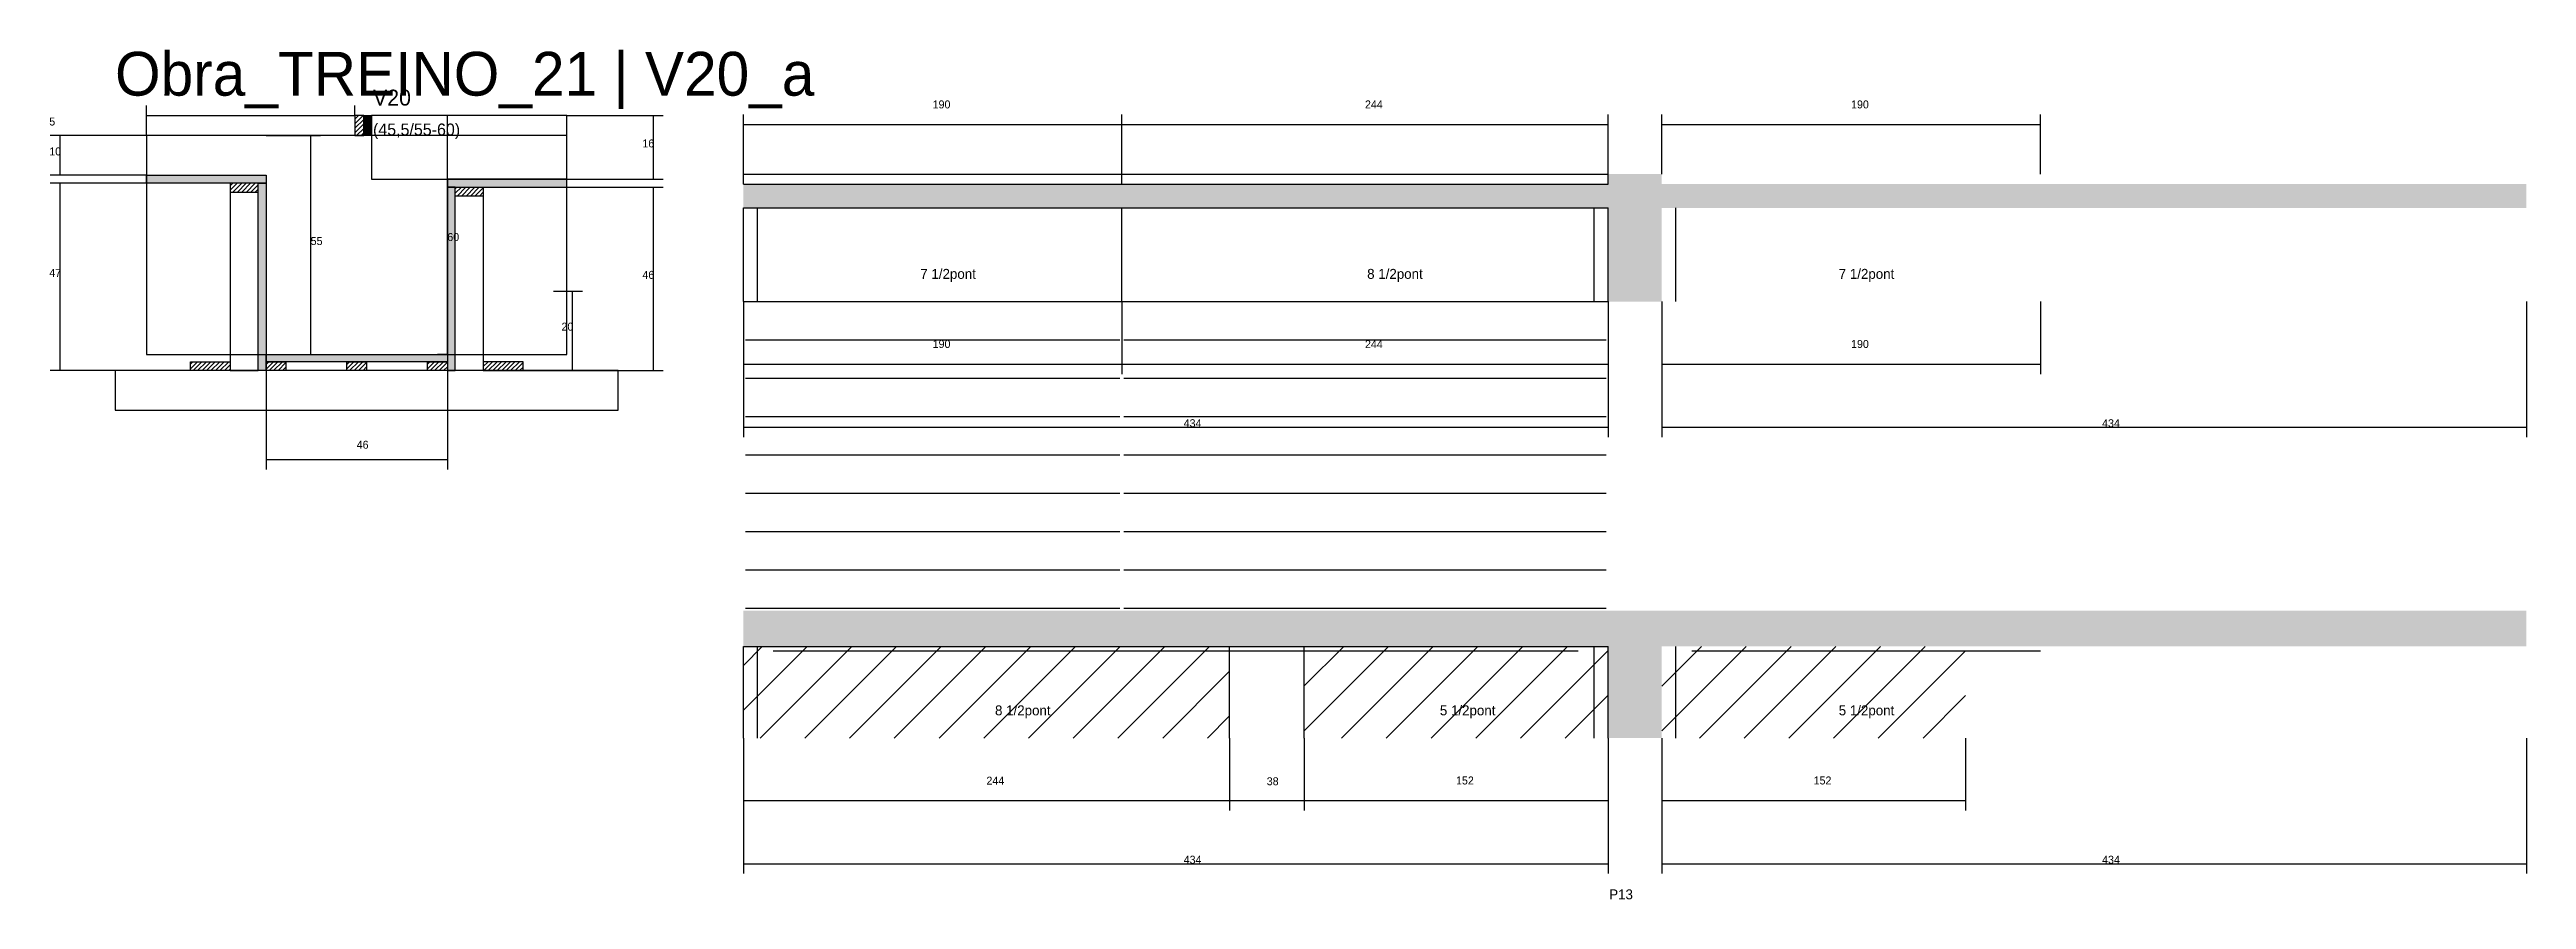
# Model space of a CAD drawing. Header units: metres. Extents: x -132 to 34800, y -36000 to 1848.
# Drawn here: x 14547 to 15790, y -22064 to -21637 of the extents above; entities that cross this region are included whole.
import ezdxf

# ---------------------------------------------------------------- set-up
doc = ezdxf.new("R2010")
doc.units = ezdxf.units.M
for name, color, linetype in [('CONCRETO', 251, 'Continuous'), ('COTA', 4, 'Continuous'), ('Cota Seção (2x)', 4, 'Continuous'), ('Hachura', 253, 'Continuous'), ('LABEL_ID', 3, 'Continuous'), ('Madeira', 126, 'Continuous'), ('NOMENCLATURA', 7, 'Continuous'), ('Painéis', 200, 'Continuous'), ('SARR_2.2x7', 40, 'Continuous'), ('Texto Seção', 7, 'Continuous')]:
    doc.layers.add(name, color=color, linetype=linetype)

msp = doc.modelspace()

# ---------------------------------------------------------------- texts
at = {"layer": 'COTA'}
for s, p in [('190', (14990.4, -21666.4)), ('244', (15207.4, -21666.4)), ('190', (15451.4, -21666.4)), ('5', (14547, -21675)), ('16', (14844.7, -21686)), ('10', (14547, -21690)), ('47', (14547, -21751)), ('46', (14844.7, -21752)), ('20', (14804.1, -21778)), ('190', (14990.4, -21786.7)), ('244', (15207.4, -21786.8)), ('190', (15451.4, -21786.7)), ('434', (15116.4, -21826.5)), ('434', (15577.4, -21826.5)), ('46', (14701.3, -21837.3)), ('244', (15017.4, -22006)), ('38', (15158.1, -22006.3)), ('152', (15253.1, -22005.9)), ('152', (15432.6, -22005.9)), ('434', (15116.4, -22045.7)), ('434', (15577.4, -22045.7))]:
    msp.add_text(s, height=4, dxfattribs=at).set_placement(p)
at = {"layer": 'Cota Seção (2x)'}
for s, p in [('55', (14678.2, -21735)), ('60', (14746.8, -21733))]:
    msp.add_text(s, height=4, dxfattribs=at).set_placement(p)
at = {"layer": 'LABEL_ID'}
msp.add_text('Obra_TREINO_21 | V20_a', height=22, dxfattribs=at).set_placement((14580, -21660))
at = {"layer": 'NOMENCLATURA'}
for s, p in [('7 1/2pont', (14984.2, -21752)), ('8 1/2pont', (15208.5, -21752)), ('7 1/2pont', (15445.2, -21752)), ('8 1/2pont', (15021.7, -21971.2)), ('5 1/2pont', (15245, -21971.2)), ('5 1/2pont', (15445.2, -21971.2)), ('P13', (15330, -22063.6))]:
    msp.add_text(s, height=5, dxfattribs=at).set_placement(p)
at = {"layer": 'Texto Seção'}
for s, height, p in [('V20', 8, (14709.5, -21665)), ('(45,5/55-60)', 6, (14709.5, -21680))]:
    msp.add_text(s, height=height, dxfattribs=at).set_placement(p)

# ---------------------------------------------------------------- hatches: boundary and pattern name
at = {"layer": 'COTA'}
h = msp.add_hatch(dxfattribs=at)
h.set_pattern_fill('AR-CONC', scale=0.03)
h.paths.add_polyline_path([(15329.4, -21763.4), (15356.4, -21763.4), (15356.4, -21763.4), (15356.4, -21716.4), (15356.4, -21716.4), (15790.4, -21716.4), (15790.4, -21716.4), (15790.4, -21704.4), (15790.4, -21704.4), (15356.4, -21704.4), (15356.4, -21704.4), (15356.4, -21699.4), (15356.4, -21699.4), (15329.4, -21699.4), (15329.4, -21699.4), (15329.4, -21704.4), (15329.4, -21704.4), (14895.4, -21704.4), (14895.4, -21704.4), (14895.4, -21716.4), (14895.4, -21716.4), (15329.4, -21716.4), (15329.4, -21716.4), (15329.4, -21763.4)])
h = msp.add_hatch(dxfattribs=at)
h.set_pattern_fill('AR-CONC', scale=0.03)
h.paths.add_polyline_path([(15329.4, -21982.6), (15356.4, -21982.6), (15356.4, -21936.6), (15790.4, -21936.6), (15790.4, -21918.6), (14895.4, -21918.6), (14895.4, -21936.6), (15329.4, -21936.6)])
at = {"layer": 'Hachura'}
h = msp.add_hatch(dxfattribs=at)
h.set_pattern_fill('ANSI31', scale=0.5)
h.paths.add_polyline_path([(14704.8, -21670), (14700.4, -21670), (14700.4, -21670), (14700.4, -21680), (14700.4, -21680), (14704.8, -21680), (14704.8, -21680), (14704.8, -21670)])
h = msp.add_hatch(color=8, dxfattribs=at)
h.dxf.hatch_style = 1
h.paths.add_polyline_path([(14704.8, -21670), (14708.8, -21670), (14708.8, -21670), (14708.8, -21680), (14708.8, -21680), (14704.8, -21680), (14704.8, -21680), (14704.8, -21670)])
h = msp.add_hatch(color=8, dxfattribs=at)
h.dxf.hatch_style = 1
h.paths.add_polyline_path([(14595.8, -21704), (14595.8, -21700), (14595.8, -21700), (14655.8, -21700), (14655.8, -21700), (14655.8, -21704), (14655.8, -21704), (14595.8, -21704)])
h = msp.add_hatch(dxfattribs=at)
h.set_pattern_fill('ANSI31', scale=0.5)
h.paths.add_polyline_path([(14637.8, -21704), (14637.8, -21708.4), (14637.8, -21708.4), (14651.8, -21708.4), (14651.8, -21708.4), (14651.8, -21704), (14651.8, -21704), (14637.8, -21704)])
h = msp.add_hatch(color=8, dxfattribs=at)
h.dxf.hatch_style = 1
h.paths.add_polyline_path([(14651.8, -21704), (14655.8, -21704), (14655.8, -21704), (14655.8, -21798), (14655.8, -21798), (14651.8, -21798), (14651.8, -21798), (14651.8, -21704)])
h = msp.add_hatch(color=8, dxfattribs=at)
h.dxf.hatch_style = 1
h.paths.add_polyline_path([(14806.8, -21706), (14806.8, -21702), (14806.8, -21702), (14746.8, -21702), (14746.8, -21702), (14746.8, -21706), (14746.8, -21706), (14806.8, -21706)])
h = msp.add_hatch(color=8, dxfattribs=at)
h.dxf.hatch_style = 1
h.paths.add_polyline_path([(14750.8, -21706), (14746.8, -21706), (14746.8, -21706), (14746.8, -21798), (14746.8, -21798), (14750.8, -21798), (14750.8, -21798), (14750.8, -21706)])
h = msp.add_hatch(dxfattribs=at)
h.set_pattern_fill('ANSI31', scale=0.5)
h.paths.add_polyline_path([(14764.8, -21706), (14764.8, -21710.4), (14764.8, -21710.4), (14750.8, -21710.4), (14750.8, -21710.4), (14750.8, -21706), (14750.8, -21706), (14764.8, -21706)])
h = msp.add_hatch(dxfattribs=at)
h.set_pattern_fill('ANSI31', scale=0.5)
h.paths.add_polyline_path([(14617.8, -21798), (14617.8, -21793.6), (14617.8, -21793.6), (14637.8, -21793.6), (14637.8, -21793.6), (14637.8, -21798), (14637.8, -21798), (14617.8, -21798)])
h = msp.add_hatch(color=8, dxfattribs=at)
h.dxf.hatch_style = 1
h.paths.add_polyline_path([(14655.8, -21793.6), (14655.8, -21790), (14655.8, -21790), (14746.8, -21790), (14746.8, -21790), (14746.8, -21793.6), (14746.8, -21793.6), (14655.8, -21793.6)])
h = msp.add_hatch(dxfattribs=at)
h.set_pattern_fill('ANSI31', scale=0.5)
h.paths.add_polyline_path([(14655.8, -21798), (14655.8, -21793.6), (14655.8, -21793.6), (14665.8, -21793.6), (14665.8, -21793.6), (14665.8, -21798), (14665.8, -21798), (14655.8, -21798)])
h = msp.add_hatch(dxfattribs=at)
h.set_pattern_fill('ANSI31', scale=0.5)
h.paths.add_polyline_path([(14696.3, -21798), (14696.3, -21793.6), (14696.3, -21793.6), (14706.3, -21793.6), (14706.3, -21793.6), (14706.3, -21798), (14706.3, -21798), (14696.3, -21798)])
h = msp.add_hatch(dxfattribs=at)
h.set_pattern_fill('ANSI31', scale=0.5)
h.paths.add_polyline_path([(14736.8, -21798), (14736.8, -21793.6), (14736.8, -21793.6), (14746.8, -21793.6), (14746.8, -21793.6), (14746.8, -21798), (14746.8, -21798), (14736.8, -21798)])
h = msp.add_hatch(dxfattribs=at)
h.set_pattern_fill('ANSI31', scale=0.5)
h.paths.add_polyline_path([(14784.8, -21798), (14784.8, -21793.6), (14784.8, -21793.6), (14764.8, -21793.6), (14764.8, -21793.6), (14764.8, -21798), (14764.8, -21798), (14784.8, -21798)])
h = msp.add_hatch(dxfattribs=at)
h.set_pattern_fill('ANSI31', scale=5)
h.paths.add_polyline_path([(15139.4, -21982.6), (15139.4, -21936.6), (14895.4, -21936.6), (14895.4, -21982.6)])
h = msp.add_hatch(dxfattribs=at)
h.set_pattern_fill('ANSI31', scale=5)
h.paths.add_polyline_path([(15329.4, -21982.6), (15329.4, -21936.6), (15176.9, -21936.6), (15176.9, -21982.6)])
h = msp.add_hatch(dxfattribs=at)
h.set_pattern_fill('ANSI31', scale=5)
h.paths.add_polyline_path([(15508.9, -21982.6), (15508.9, -21936.6), (15356.4, -21936.6), (15356.4, -21982.6)])

# ---------------------------------------------------------------- linework, layer by layer
at = {"layer": 'CONCRETO'}
for points in [[(14806.8, -21702), (14806.8, -21670), (14708.8, -21670)], [(14709.5, -21680), (14595.8, -21680), (14595.8, -21700), (14655.8, -21700), (14655.8, -21790), (14746.8, -21790), (14746.8, -21702), (14806.8, -21702)]]:
    msp.add_lwpolyline(points, dxfattribs=at)
for points in [[(14708.8, -21702), (14806.8, -21702), (14806.8, -21670), (14708.8, -21670)], [(14595.8, -21790), (14806.8, -21790), (14806.8, -21680), (14595.8, -21680)]]:
    msp.add_lwpolyline(points, close=True, dxfattribs=at)
at = {"layer": 'COTA'}
for p, q in [((14595.8, -21680), (14595.8, -21665)), ((14595.8, -21670), (14700.4, -21670)), ((14700.4, -21670), (14700.4, -21665)), ((14806.8, -21670), (14855.2, -21670)), ((14850.2, -21702), (14850.2, -21670)), ((14895.4, -21699.4), (14895.4, -21669.5)), ((15085.4, -21699.4), (15085.4, -21669.5)), ((15085.4, -21699.4), (15085.4, -21669.5)), ((15329.4, -21699.4), (15329.4, -21669.5)), ((15356.4, -21699.4), (15356.4, -21669.5)), ((15546.4, -21699.4), (15546.4, -21669.5)), ((14595.8, -21680), (14547.5, -21680)), ((14552.5, -21700), (14552.5, -21680)), ((14895.4, -21674.5), (15085.4, -21674.5)), ((15085.4, -21674.5), (15329.4, -21674.5)), ((15356.4, -21674.5), (15546.4, -21674.5)), ((14595.8, -21700), (14547.5, -21700)), ((14595.8, -21704), (14547.5, -21704)), ((14552.5, -21798), (14552.5, -21704)), ((14806.8, -21702), (14855.2, -21702)), ((14806.8, -21706), (14855.2, -21706)), ((14850.2, -21798), (14850.2, -21706)), ((14800.1, -21758.1), (14814.6, -21758.1)), ((14809.6, -21798), (14809.6, -21758.1)), ((14895.4, -21763.4), (14895.4, -21799.8)), ((14895.4, -21763.4), (14895.4, -21831.5)), ((15085.4, -21763.4), (15085.4, -21799.8)), ((15085.4, -21763.4), (15085.4, -21799.8)), ((15329.4, -21763.4), (15329.4, -21799.8)), ((15329.4, -21763.4), (15329.4, -21831.5)), ((15356.4, -21763.4), (15356.4, -21799.8)), ((15356.4, -21763.4), (15356.4, -21831.5)), ((15546.4, -21763.4), (15546.4, -21799.8)), ((15790.4, -21763.4), (15790.4, -21831.5)), ((14617.8, -21798), (14547.5, -21798)), ((14655.8, -21798), (14655.8, -21847.8)), ((14746.8, -21798), (14746.8, -21847.8)), ((14784.8, -21798), (14814.6, -21798)), ((14784.8, -21798), (14855.2, -21798)), ((14895.4, -21794.8), (15085.4, -21794.8)), ((15085.4, -21794.8), (15329.4, -21794.8)), ((15356.4, -21794.8), (15546.4, -21794.8)), ((14895.4, -21826.5), (15329.4, -21826.5)), ((15356.4, -21826.5), (15790.4, -21826.5)), ((14655.8, -21842.8), (14746.8, -21842.8)), ((14895.4, -21982.6), (14895.4, -22019)), ((14895.4, -21982.6), (14895.4, -22050.7)), ((15139.4, -21982.6), (15139.4, -22019)), ((15139.4, -21982.6), (15139.4, -22019)), ((15176.9, -21982.6), (15176.9, -22019)), ((15176.9, -21982.6), (15176.9, -22019)), ((15329.4, -21982.6), (15329.4, -22019)), ((15329.4, -21982.6), (15329.4, -22050.7)), ((15356.4, -21982.6), (15356.4, -22019)), ((15356.4, -21982.6), (15356.4, -22050.7)), ((15508.9, -21982.6), (15508.9, -22019)), ((15790.4, -21982.6), (15790.4, -22050.7)), ((14895.4, -22014), (15139.4, -22014)), ((15139.4, -22014), (15176.9, -22014)), ((15176.9, -22014), (15329.4, -22014)), ((15356.4, -22014), (15508.9, -22014)), ((14895.4, -22045.7), (15329.4, -22045.7)), ((15356.4, -22045.7), (15790.4, -22045.7))]:
    msp.add_line(p, q, dxfattribs=at)
at = {"layer": 'Cota Seção (2x)'}
for p, q in [((14747.1, -21670), (14741.8, -21670)), ((14746.8, -21790), (14746.8, -21670)), ((14655.8, -21680), (14683.2, -21680)), ((14678.2, -21790), (14678.2, -21680)), ((14655.8, -21790), (14683.2, -21790)), ((14747.1, -21790), (14741.8, -21790))]:
    msp.add_line(p, q, dxfattribs=at)
at = {"layer": 'Madeira'}
for points in [[(14704.8, -21670), (14700.4, -21670), (14700.4, -21680), (14704.8, -21680)], [(14637.8, -21704), (14637.8, -21708.4), (14651.8, -21708.4), (14651.8, -21704)], [(14637.8, -21798), (14651.8, -21798), (14651.8, -21704), (14637.8, -21704)], [(14764.8, -21706), (14764.8, -21710.4), (14750.8, -21710.4), (14750.8, -21706)], [(14764.8, -21798), (14750.8, -21798), (14750.8, -21706), (14764.8, -21706)], [(14617.8, -21798), (14617.8, -21793.6), (14637.8, -21793.6), (14637.8, -21798)], [(14655.8, -21798), (14655.8, -21793.6), (14665.8, -21793.6), (14665.8, -21798)], [(14696.3, -21798), (14696.3, -21793.6), (14706.3, -21793.6), (14706.3, -21798)], [(14736.8, -21798), (14736.8, -21793.6), (14746.8, -21793.6), (14746.8, -21798)], [(14784.8, -21798), (14784.8, -21793.6), (14764.8, -21793.6), (14764.8, -21798)], [(14580, -21818), (14832.6, -21818), (14832.6, -21798), (14580, -21798)]]:
    msp.add_lwpolyline(points, close=True, dxfattribs=at)
at = {"layer": 'Painéis'}
for p, q in [((14595.8, -21700), (14655.8, -21700)), ((14746.8, -21702), (14806.8, -21702)), ((14895.4, -21699.4), (15329.4, -21699.4)), ((14895.4, -21704.4), (14895.4, -21699.4)), ((14895.4, -21704.4), (15329.4, -21704.4)), ((15085.4, -21704.4), (15085.4, -21699.4)), ((15329.4, -21704.4), (15329.4, -21699.4)), ((14895.4, -21716.4), (15329.4, -21716.4)), ((14895.4, -21763.4), (14895.4, -21716.4)), ((15085.4, -21763.4), (15085.4, -21716.4)), ((15329.4, -21763.4), (15329.4, -21716.4)), ((14895.4, -21763.4), (15329.4, -21763.4)), ((14655.8, -21790), (14746.8, -21790)), ((14895.4, -21936.6), (15329.4, -21936.6)), ((14895.4, -21982.6), (14895.4, -21936.6)), ((15139.4, -21982.6), (15139.4, -21936.6)), ((15176.9, -21982.6), (15176.9, -21936.6)), ((15329.4, -21982.6), (15329.4, -21936.6))]:
    msp.add_line(p, q, dxfattribs=at)
for points in [[(14704.8, -21670), (14708.8, -21670), (14708.8, -21680), (14704.8, -21680)], [(14595.8, -21704), (14595.8, -21700), (14655.8, -21700), (14655.8, -21704)], [(14651.8, -21704), (14655.8, -21704), (14655.8, -21798), (14651.8, -21798)], [(14806.8, -21706), (14806.8, -21702), (14746.8, -21702), (14746.8, -21706)], [(14750.8, -21706), (14746.8, -21706), (14746.8, -21798), (14750.8, -21798)], [(14655.8, -21793.6), (14655.8, -21790), (14746.8, -21790), (14746.8, -21793.6)]]:
    msp.add_lwpolyline(points, close=True, dxfattribs=at)
at = {"layer": 'SARR_2.2x7'}
for p, q in [((14902.4, -21763.4), (14902.4, -21716.4)), ((15322.4, -21763.4), (15322.4, -21716.4)), ((15363.4, -21763.4), (15363.4, -21716.4)), ((14896.4, -21782.6), (15084.4, -21782.6)), ((15086.4, -21782.6), (15328.4, -21782.6)), ((14896.4, -21801.9), (15084.4, -21801.9)), ((15086.4, -21801.9), (15328.4, -21801.9)), ((14896.4, -21821.1), (15084.4, -21821.1)), ((15086.4, -21821.1), (15328.4, -21821.1)), ((14896.4, -21840.4), (15084.4, -21840.4)), ((15086.4, -21840.4), (15328.4, -21840.4)), ((14896.4, -21859.6), (15084.4, -21859.6)), ((15086.4, -21859.6), (15328.4, -21859.6)), ((14896.4, -21878.9), (15084.4, -21878.9)), ((15086.4, -21878.9), (15328.4, -21878.9)), ((14896.4, -21898.1), (15084.4, -21898.1)), ((15086.4, -21898.1), (15328.4, -21898.1)), ((14896.4, -21917.4), (15084.4, -21917.4)), ((15086.4, -21917.4), (15328.4, -21917.4)), ((14902.4, -21982.6), (14902.4, -21936.6)), ((14910.4, -21938.8), (15139.4, -21938.8)), ((15139.4, -21938.8), (15314.4, -21938.8)), ((15322.4, -21982.6), (15322.4, -21936.6)), ((15363.4, -21982.6), (15363.4, -21936.6)), ((15371.4, -21938.8), (15546.4, -21938.8))]:
    msp.add_line(p, q, dxfattribs=at)

msp.set_redraw_order([(e.dxf.handle, doc.entitydb.next_handle()) for e in msp.query("TEXT MTEXT ATTDEF DIMENSION ARC_DIMENSION")])  # texts and dimensions are drawn at this point

doc.saveas('drawing.dxf')
